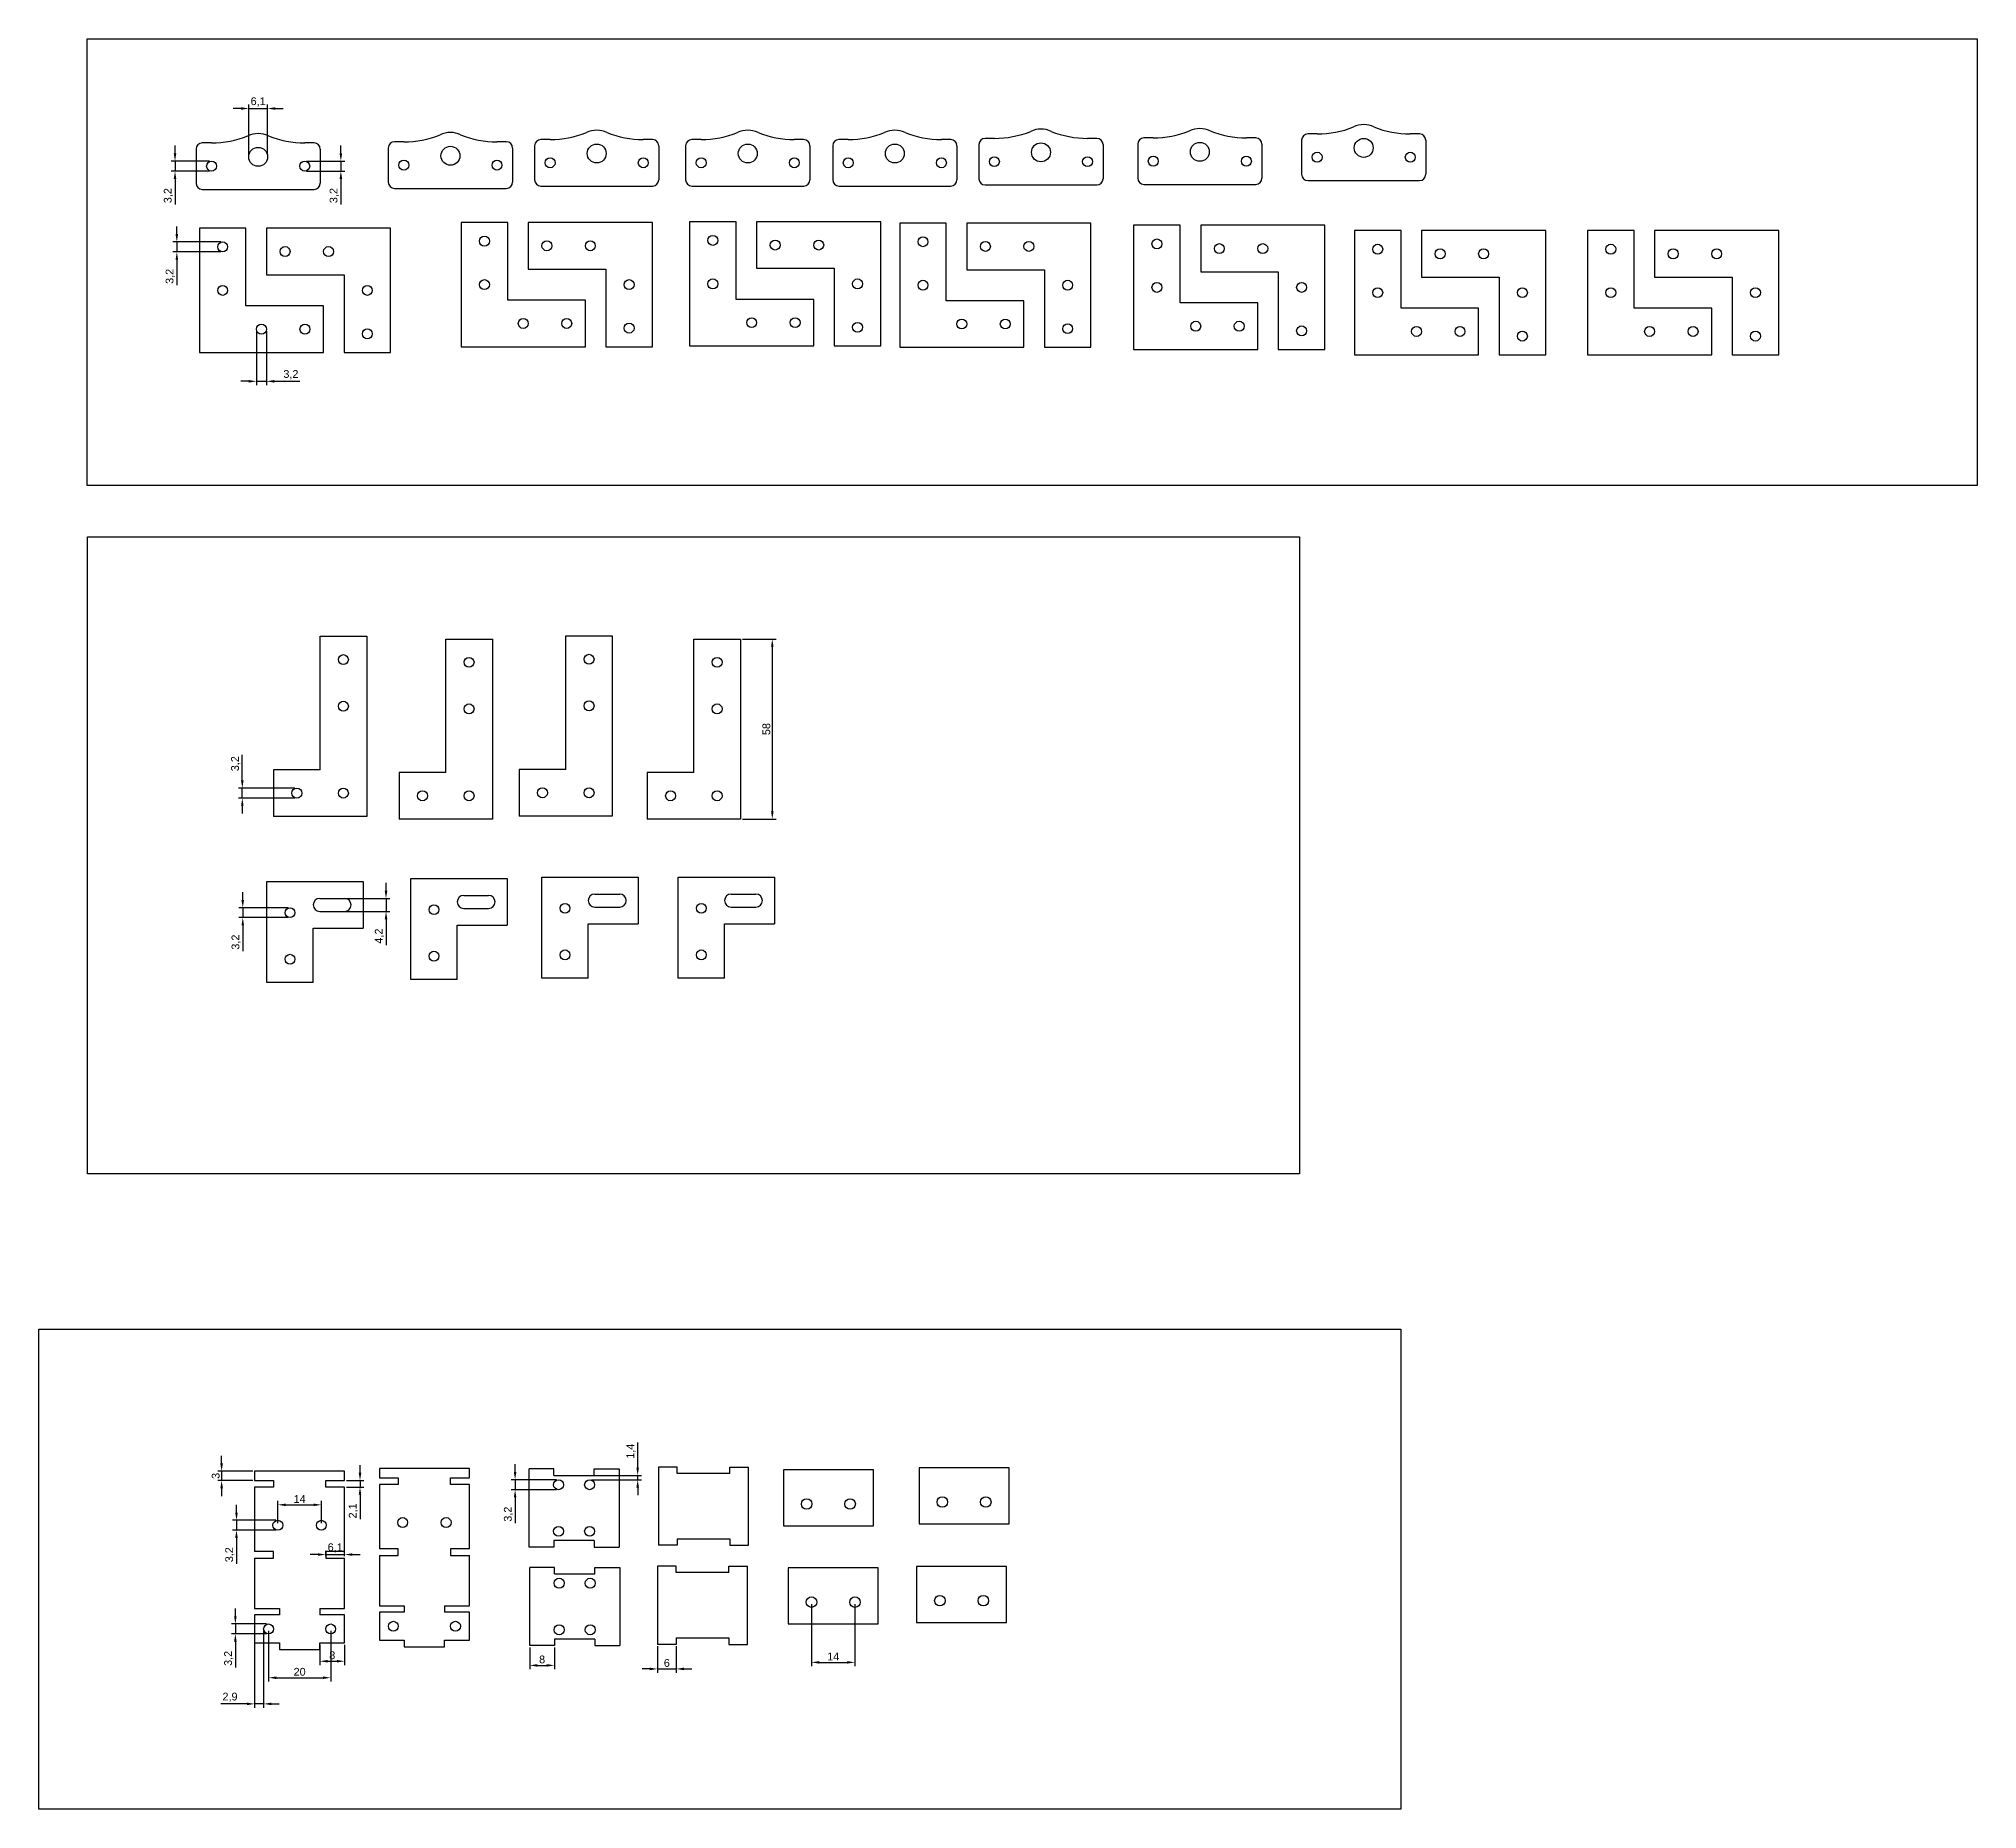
# Model space of a CAD drawing. Header units: millimetres. Extents: x 932 to 1965, y 1183 to 1855.
# Drawn here: x 1341 to 1965, y 1282 to 1852 of the extents above; entities that cross this region are included whole.
import ezdxf

# ---------------------------------------------------------------- set-up
doc = ezdxf.new("R2010")
doc.units = ezdxf.units.MM
doc.styles.get("Standard").update_dxf_attribs({"font": 'arial.ttf'})
doc.dimstyles.new('ISO-25', dxfattribs={"dimtxt": 2.5, "dimasz": 2.5, "dimexe": 1.25, "dimexo": 0.625, "dimtad": 1, "dimtxsty": 'Standard', "dimcen": 2.5, "dimadec": 0, "dimazin": 0, "dimtfac": 1, "dimtmove": 0, "dimatfit": 3, "dimfxl": 1, "dimarcsym": 0})

msp = doc.modelspace()

# ---------------------------------------------------------------- blocks, each defined once
blk = doc.blocks.new('*D3')
at = {"color": 0, "lineweight": -2, "transparency": 16777216}
for p, q in [((1385, 1815.23), (1385, 1817.73)), ((1396.15, 1812.73), (1383.75, 1812.73)), ((1385, 1812.73), (1385, 1809.53)), ((1396.15, 1809.53), (1383.75, 1809.53)), ((1385, 1807.03), (1385, 1798.75))]:
    blk.add_line(p, q, dxfattribs=at)
at = {"color": 0, "transparency": 16777216}
for points in [[(1384.59, 1815.23), (1385.42, 1815.23), (1385, 1812.73)], [(1384.59, 1807.03), (1385.42, 1807.03), (1385, 1809.53)]]:
    blk.add_solid(points, dxfattribs=at)
at = {"layer": 'Defpoints', "color": 0, "transparency": 16777216}
for p in [(1396.78, 1812.73), (1385, 1809.53), (1396.78, 1809.53)]:
    blk.add_point(p, dxfattribs=at)
at = {"color": 0, "transparency": 16777216, "insert": (1382.88, 1801.64), "char_height": 2.5, "attachment_point": 5, "rotation": 90}
blk.add_mtext('3,2', dxfattribs=at)
blk = doc.blocks.new('*D4')
at = {"color": 0, "lineweight": -2, "transparency": 16777216}
for p, q in [((1438.42, 1815.23), (1438.42, 1817.73)), ((1427.4, 1812.73), (1439.67, 1812.73)), ((1438.42, 1812.73), (1438.42, 1809.53)), ((1427.4, 1809.53), (1439.67, 1809.53)), ((1438.42, 1807.03), (1438.42, 1798.75))]:
    blk.add_line(p, q, dxfattribs=at)
at = {"color": 0, "transparency": 16777216}
for points in [[(1438, 1815.23), (1438.84, 1815.23), (1438.42, 1812.73)], [(1438, 1807.03), (1438.84, 1807.03), (1438.42, 1809.53)]]:
    blk.add_solid(points, dxfattribs=at)
at = {"layer": 'Defpoints', "color": 0, "transparency": 16777216}
for p in [(1426.78, 1812.73), (1426.78, 1809.53), (1438.42, 1809.53)]:
    blk.add_point(p, dxfattribs=at)
at = {"color": 0, "transparency": 16777216, "insert": (1436.29, 1801.64), "char_height": 2.5, "attachment_point": 5, "rotation": 90}
blk.add_mtext('3,2', dxfattribs=at)
blk = doc.blocks.new('*D6')
at = {"color": 0, "lineweight": -2, "transparency": 16777216}
for p, q in [((1404.44, 1344.05), (1404.44, 1346.55)), ((1414.51, 1341.55), (1403.19, 1341.55)), ((1414.51, 1338.35), (1403.19, 1338.35)), ((1404.44, 1341.55), (1404.44, 1338.35)), ((1404.44, 1335.85), (1404.44, 1327.57))]:
    blk.add_line(p, q, dxfattribs=at)
at = {"color": 0, "transparency": 16777216}
for points in [[(1404.02, 1344.05), (1404.85, 1344.05), (1404.44, 1341.55)], [(1404.02, 1335.85), (1404.85, 1335.85), (1404.44, 1338.35)]]:
    blk.add_solid(points, dxfattribs=at)
at = {"layer": 'Defpoints', "color": 0, "transparency": 16777216}
for p in [(1404.44, 1338.35), (1415.14, 1341.55), (1415.14, 1338.35)]:
    blk.add_point(p, dxfattribs=at)
at = {"color": 0, "transparency": 16777216, "insert": (1402.31, 1330.46), "char_height": 2.5, "attachment_point": 5, "rotation": 90}
blk.add_mtext('3,2', dxfattribs=at)
blk = doc.blocks.new('*D7')
at = {"color": 0, "lineweight": -2, "transparency": 16777216}
for p, q in [((1404.8, 1377.45), (1404.8, 1379.95)), ((1417.51, 1374.95), (1403.55, 1374.95)), ((1404.8, 1374.95), (1404.8, 1371.75)), ((1417.51, 1371.75), (1403.55, 1371.75)), ((1404.8, 1369.25), (1404.8, 1360.97))]:
    blk.add_line(p, q, dxfattribs=at)
at = {"color": 0, "transparency": 16777216}
for points in [[(1404.38, 1377.45), (1405.22, 1377.45), (1404.8, 1374.95)], [(1404.38, 1369.25), (1405.22, 1369.25), (1404.8, 1371.75)]]:
    blk.add_solid(points, dxfattribs=at)
at = {"layer": 'Defpoints', "color": 0, "transparency": 16777216}
for p in [(1418.14, 1374.95), (1404.8, 1371.75), (1418.14, 1371.75)]:
    blk.add_point(p, dxfattribs=at)
at = {"color": 0, "transparency": 16777216, "insert": (1402.67, 1363.86), "char_height": 2.5, "attachment_point": 5, "rotation": 90}
blk.add_mtext('3,2', dxfattribs=at)
blk = doc.blocks.new('*D8')
at = {"color": 0, "lineweight": -2, "transparency": 16777216}
for p, q in [((1494.54, 1390.5), (1494.54, 1393)), ((1507.9, 1388), (1493.29, 1388)), ((1494.54, 1388), (1494.54, 1384.8)), ((1507.91, 1384.8), (1493.29, 1384.8)), ((1494.54, 1382.3), (1494.54, 1374.02))]:
    blk.add_line(p, q, dxfattribs=at)
at = {"color": 0, "transparency": 16777216}
for points in [[(1494.12, 1390.5), (1494.95, 1390.5), (1494.54, 1388)], [(1494.12, 1382.3), (1494.95, 1382.3), (1494.54, 1384.8)]]:
    blk.add_solid(points, dxfattribs=at)
at = {"layer": 'Defpoints', "color": 0, "transparency": 16777216}
for p in [(1508.53, 1388), (1494.54, 1384.8), (1508.54, 1384.8)]:
    blk.add_point(p, dxfattribs=at)
at = {"color": 0, "transparency": 16777216, "insert": (1492.41, 1376.91), "char_height": 2.5, "attachment_point": 5, "rotation": 90}
blk.add_mtext('3,2', dxfattribs=at)
blk = doc.blocks.new('*D10')
at = {"color": 0, "lineweight": -2, "transparency": 16777216}
for p, q in [((1406.23, 1829.69), (1403.73, 1829.69)), ((1408.73, 1814.75), (1408.73, 1830.94)), ((1408.73, 1829.69), (1414.83, 1829.69)), ((1414.83, 1814.75), (1414.83, 1830.94)), ((1417.33, 1829.69), (1419.83, 1829.69))]:
    blk.add_line(p, q, dxfattribs=at)
at = {"color": 0, "transparency": 16777216}
for points in [[(1406.23, 1830.11), (1406.23, 1829.27), (1408.73, 1829.69)], [(1417.33, 1830.11), (1417.33, 1829.27), (1414.83, 1829.69)]]:
    blk.add_solid(points, dxfattribs=at)
at = {"layer": 'Defpoints', "color": 0, "transparency": 16777216}
for p in [(1414.83, 1829.69), (1408.73, 1814.13), (1414.83, 1814.13)]:
    blk.add_point(p, dxfattribs=at)
at = {"color": 0, "transparency": 16777216, "insert": (1411.78, 1831.82), "char_height": 2.5, "attachment_point": 5}
blk.add_mtext('6,1', dxfattribs=at)
blk = doc.blocks.new('*D14')
at = {"color": 0, "lineweight": -2, "transparency": 16777216}
for p, q in [((1406.67, 1613.28), (1406.67, 1621.55)), ((1423.61, 1610.78), (1405.42, 1610.78)), ((1423.61, 1607.58), (1405.42, 1607.58)), ((1406.67, 1607.58), (1406.67, 1610.78)), ((1406.67, 1605.08), (1406.67, 1602.58))]:
    blk.add_line(p, q, dxfattribs=at)
at = {"color": 0, "transparency": 16777216}
for points in [[(1406.26, 1613.28), (1407.09, 1613.28), (1406.67, 1610.78)], [(1406.26, 1605.08), (1407.09, 1605.08), (1406.67, 1607.58)]]:
    blk.add_solid(points, dxfattribs=at)
at = {"layer": 'Defpoints', "color": 0, "transparency": 16777216}
for p in [(1406.67, 1610.78), (1424.23, 1610.78), (1424.23, 1607.58)]:
    blk.add_point(p, dxfattribs=at)
at = {"color": 0, "transparency": 16777216, "insert": (1404.55, 1618.66), "char_height": 2.5, "attachment_point": 5, "rotation": 90}
blk.add_mtext('3,2', dxfattribs=at)
blk = doc.blocks.new('*D17')
at = {"color": 0, "lineweight": -2, "transparency": 16777216}
for p, q in [((1399.72, 1786.72), (1384.34, 1786.72)), ((1385.59, 1789.22), (1385.59, 1791.72)), ((1385.59, 1786.72), (1385.59, 1783.52)), ((1399.72, 1783.52), (1384.34, 1783.52)), ((1385.59, 1781.02), (1385.59, 1772.74))]:
    blk.add_line(p, q, dxfattribs=at)
at = {"color": 0, "transparency": 16777216}
for points in [[(1385.17, 1789.22), (1386, 1789.22), (1385.59, 1786.72)], [(1385.17, 1781.02), (1386, 1781.02), (1385.59, 1783.52)]]:
    blk.add_solid(points, dxfattribs=at)
at = {"layer": 'Defpoints', "color": 0, "transparency": 16777216}
for p in [(1400.35, 1786.72), (1385.59, 1783.52), (1400.35, 1783.52)]:
    blk.add_point(p, dxfattribs=at)
at = {"color": 0, "transparency": 16777216, "insert": (1383.46, 1775.63), "char_height": 2.5, "attachment_point": 5, "rotation": 90}
blk.add_mtext('3,2', dxfattribs=at)
blk = doc.blocks.new('*D18')
at = {"color": 0, "lineweight": -2, "transparency": 16777216}
for p, q in [((1411.25, 1757.99), (1411.25, 1740.57)), ((1414.45, 1757.99), (1414.45, 1740.57)), ((1408.75, 1741.82), (1406.25, 1741.82)), ((1411.25, 1741.82), (1414.45, 1741.82)), ((1416.95, 1741.82), (1425.22, 1741.82))]:
    blk.add_line(p, q, dxfattribs=at)
at = {"color": 0, "transparency": 16777216}
for points in [[(1408.75, 1742.24), (1408.75, 1741.4), (1411.25, 1741.82)], [(1416.95, 1742.24), (1416.95, 1741.4), (1414.45, 1741.82)]]:
    blk.add_solid(points, dxfattribs=at)
at = {"layer": 'Defpoints', "color": 0, "transparency": 16777216}
for p in [(1411.25, 1758.62), (1414.45, 1758.62), (1414.45, 1741.82)]:
    blk.add_point(p, dxfattribs=at)
at = {"color": 0, "transparency": 16777216, "insert": (1422.33, 1743.95), "char_height": 2.5, "attachment_point": 5}
blk.add_mtext('3,2', dxfattribs=at)
blk = doc.blocks.new('*D25')
at = {"color": 0, "lineweight": -2, "transparency": 16777216}
for p, q in [((1406.82, 1574.76), (1406.82, 1577.26)), ((1421.41, 1572.26), (1405.57, 1572.26)), ((1421.41, 1569.06), (1405.57, 1569.06)), ((1406.82, 1572.26), (1406.82, 1569.06)), ((1406.82, 1566.56), (1406.82, 1558.29))]:
    blk.add_line(p, q, dxfattribs=at)
at = {"color": 0, "transparency": 16777216}
for points in [[(1406.4, 1574.76), (1407.23, 1574.76), (1406.82, 1572.26)], [(1406.4, 1566.56), (1407.23, 1566.56), (1406.82, 1569.06)]]:
    blk.add_solid(points, dxfattribs=at)
at = {"layer": 'Defpoints', "color": 0, "transparency": 16777216}
for p in [(1406.82, 1569.06), (1422.04, 1572.26), (1422.04, 1569.06)]:
    blk.add_point(p, dxfattribs=at)
at = {"color": 0, "transparency": 16777216, "insert": (1404.69, 1561.17), "char_height": 2.5, "attachment_point": 5, "rotation": 90}
blk.add_mtext('3,2', dxfattribs=at)
blk = doc.blocks.new('*D26')
at = {"color": 0, "lineweight": -2, "transparency": 16777216}
for p, q in [((1452.96, 1577.76), (1452.96, 1580.26)), ((1436.26, 1575.26), (1454.21, 1575.26)), ((1452.96, 1575.26), (1452.96, 1571.06)), ((1436.26, 1571.06), (1454.21, 1571.06)), ((1452.96, 1568.56), (1452.96, 1560.18))]:
    blk.add_line(p, q, dxfattribs=at)
at = {"color": 0, "transparency": 16777216}
for points in [[(1452.55, 1577.76), (1453.38, 1577.76), (1452.96, 1575.26)], [(1452.55, 1568.56), (1453.38, 1568.56), (1452.96, 1571.06)]]:
    blk.add_solid(points, dxfattribs=at)
at = {"layer": 'Defpoints', "color": 0, "transparency": 16777216}
for p in [(1435.64, 1575.26), (1435.64, 1571.06), (1452.96, 1571.06)]:
    blk.add_point(p, dxfattribs=at)
at = {"color": 0, "transparency": 16777216, "insert": (1450.84, 1563.12), "char_height": 2.5, "attachment_point": 5, "rotation": 90}
blk.add_mtext('4,2', dxfattribs=at)
blk = doc.blocks.new('*D27')
at = {"color": 0, "lineweight": -2, "transparency": 16777216}
for p, q in [((1534.02, 1391.9), (1534.02, 1399.95)), ((1519.16, 1389.4), (1535.27, 1389.4)), ((1519.16, 1388), (1535.27, 1388)), ((1534.02, 1388), (1534.02, 1389.4)), ((1534.02, 1385.5), (1534.02, 1383))]:
    blk.add_line(p, q, dxfattribs=at)
at = {"color": 0, "transparency": 16777216}
for points in [[(1533.6, 1391.9), (1534.43, 1391.9), (1534.02, 1389.4)], [(1533.6, 1385.5), (1534.43, 1385.5), (1534.02, 1388)]]:
    blk.add_solid(points, dxfattribs=at)
at = {"layer": 'Defpoints', "color": 0, "transparency": 16777216}
for p in [(1518.54, 1389.4), (1518.54, 1388), (1534.02, 1389.4)]:
    blk.add_point(p, dxfattribs=at)
at = {"color": 0, "transparency": 16777216, "insert": (1531.89, 1397.17), "char_height": 2.5, "attachment_point": 5, "rotation": 90}
blk.add_mtext('1,4', dxfattribs=at)
blk = doc.blocks.new('*D34')
at = {"color": 0, "lineweight": -2, "transparency": 16777216}
for p, q in [((1400.01, 1393.25), (1400.01, 1395.75)), ((1410.01, 1390.75), (1398.76, 1390.75)), ((1410.01, 1387.75), (1398.76, 1387.75)), ((1400.01, 1390.75), (1400.01, 1387.75)), ((1400.01, 1385.25), (1400.01, 1382.75))]:
    blk.add_line(p, q, dxfattribs=at)
at = {"color": 0, "transparency": 16777216}
for points in [[(1399.59, 1393.25), (1400.43, 1393.25), (1400.01, 1390.75)], [(1399.59, 1385.25), (1400.43, 1385.25), (1400.01, 1387.75)]]:
    blk.add_solid(points, dxfattribs=at)
at = {"layer": 'Defpoints', "color": 0, "transparency": 16777216}
for p in [(1400.01, 1387.75), (1410.64, 1390.75), (1410.64, 1387.75)]:
    blk.add_point(p, dxfattribs=at)
at = {"color": 0, "transparency": 16777216, "insert": (1398.11, 1389.25), "char_height": 2.5, "attachment_point": 5, "rotation": 90}
blk.add_mtext('3', dxfattribs=at)
blk = doc.blocks.new('*D35')
at = {"color": 0, "lineweight": -2, "transparency": 16777216}
for p, q in [((1444.58, 1390.25), (1444.58, 1392.75)), ((1440.26, 1387.75), (1445.83, 1387.75)), ((1444.58, 1387.75), (1444.58, 1385.65)), ((1440.26, 1385.65), (1445.83, 1385.65)), ((1444.58, 1383.15), (1444.58, 1375.28))]:
    blk.add_line(p, q, dxfattribs=at)
at = {"color": 0, "transparency": 16777216}
for points in [[(1444.17, 1390.25), (1445, 1390.25), (1444.58, 1387.75)], [(1444.17, 1383.15), (1445, 1383.15), (1444.58, 1385.65)]]:
    blk.add_solid(points, dxfattribs=at)
at = {"layer": 'Defpoints', "color": 0, "transparency": 16777216}
for p in [(1439.64, 1387.75), (1439.64, 1385.65), (1444.58, 1385.65)]:
    blk.add_point(p, dxfattribs=at)
at = {"color": 0, "transparency": 16777216, "insert": (1442.46, 1377.97), "char_height": 2.5, "attachment_point": 5, "rotation": 90}
blk.add_mtext('2,1', dxfattribs=at)
blk = doc.blocks.new('*D36')
at = {"color": 0, "lineweight": -2, "transparency": 16777216}
for p, q in [((1415.14, 1339.32), (1415.14, 1322.98)), ((1435.14, 1339.32), (1435.14, 1322.98)), ((1417.64, 1324.23), (1432.64, 1324.23))]:
    blk.add_line(p, q, dxfattribs=at)
at = {"color": 0, "transparency": 16777216}
for points in [[(1417.64, 1324.65), (1417.64, 1323.81), (1415.14, 1324.23)], [(1432.64, 1324.65), (1432.64, 1323.81), (1435.14, 1324.23)]]:
    blk.add_solid(points, dxfattribs=at)
at = {"layer": 'Defpoints', "color": 0, "transparency": 16777216}
for p in [(1415.14, 1339.95), (1435.14, 1339.95), (1435.14, 1324.23)]:
    blk.add_point(p, dxfattribs=at)
at = {"color": 0, "transparency": 16777216, "insert": (1425.14, 1326.13), "char_height": 2.5, "attachment_point": 5}
blk.add_mtext('20', dxfattribs=at)
blk = doc.blocks.new('*D37')
at = {"color": 0, "lineweight": -2, "transparency": 16777216}
for p, q in [((1590, 1347.96), (1590, 1327.93)), ((1604, 1347.96), (1604, 1327.93)), ((1592.5, 1329.18), (1601.5, 1329.18))]:
    blk.add_line(p, q, dxfattribs=at)
at = {"color": 0, "transparency": 16777216}
for points in [[(1592.5, 1329.6), (1592.5, 1328.77), (1590, 1329.18)], [(1601.5, 1329.6), (1601.5, 1328.77), (1604, 1329.18)]]:
    blk.add_solid(points, dxfattribs=at)
at = {"layer": 'Defpoints', "color": 0, "transparency": 16777216}
for p in [(1590, 1348.59), (1604, 1348.59), (1604, 1329.18)]:
    blk.add_point(p, dxfattribs=at)
at = {"color": 0, "transparency": 16777216, "insert": (1597, 1331.06), "char_height": 2.5, "attachment_point": 5}
blk.add_mtext('14', dxfattribs=at)
blk = doc.blocks.new('*D38')
at = {"color": 0, "lineweight": -2, "transparency": 16777216}
for p, q in [((1418.14, 1373.97), (1418.14, 1381.18)), ((1420.64, 1379.93), (1429.64, 1379.93)), ((1432.14, 1373.97), (1432.14, 1381.18))]:
    blk.add_line(p, q, dxfattribs=at)
at = {"color": 0, "transparency": 16777216}
for points in [[(1420.64, 1380.34), (1420.64, 1379.51), (1418.14, 1379.93)], [(1429.64, 1380.34), (1429.64, 1379.51), (1432.14, 1379.93)]]:
    blk.add_solid(points, dxfattribs=at)
at = {"layer": 'Defpoints', "color": 0, "transparency": 16777216}
for p in [(1432.14, 1379.93), (1418.14, 1373.35), (1432.14, 1373.35)]:
    blk.add_point(p, dxfattribs=at)
at = {"color": 0, "transparency": 16777216, "insert": (1425.14, 1381.81), "char_height": 2.5, "attachment_point": 5}
blk.add_mtext('14', dxfattribs=at)
blk = doc.blocks.new('*D40')
at = {"color": 0, "lineweight": -2, "transparency": 16777216}
for p, q in [((1567.74, 1658.8), (1578.62, 1658.8)), ((1577.37, 1656.3), (1577.37, 1603.3)), ((1567.74, 1600.8), (1578.62, 1600.8))]:
    blk.add_line(p, q, dxfattribs=at)
at = {"color": 0, "transparency": 16777216}
for points in [[(1576.96, 1656.3), (1577.79, 1656.3), (1577.37, 1658.8)], [(1576.96, 1603.3), (1577.79, 1603.3), (1577.37, 1600.8)]]:
    blk.add_solid(points, dxfattribs=at)
at = {"layer": 'Defpoints', "color": 0, "transparency": 16777216}
for p in [(1567.11, 1658.8), (1567.11, 1600.8), (1577.37, 1600.8)]:
    blk.add_point(p, dxfattribs=at)
at = {"color": 0, "transparency": 16777216, "insert": (1575.47, 1629.8), "char_height": 2.5, "attachment_point": 5, "rotation": 90}
blk.add_mtext('58', dxfattribs=at)
blk = doc.blocks.new('*D41')
at = {"color": 0, "lineweight": -2, "transparency": 16777216}
for p, q in [((1410.64, 1339.32), (1410.64, 1314.56)), ((1413.54, 1339.32), (1413.54, 1314.56)), ((1408.14, 1315.81), (1399.79, 1315.81)), ((1413.54, 1315.81), (1410.64, 1315.81)), ((1416.04, 1315.81), (1418.54, 1315.81))]:
    blk.add_line(p, q, dxfattribs=at)
at = {"color": 0, "transparency": 16777216}
for points in [[(1408.14, 1316.22), (1408.14, 1315.39), (1410.64, 1315.81)], [(1416.04, 1316.22), (1416.04, 1315.39), (1413.54, 1315.81)]]:
    blk.add_solid(points, dxfattribs=at)
at = {"layer": 'Defpoints', "color": 0, "transparency": 16777216}
for p in [(1410.64, 1339.95), (1413.54, 1339.95), (1410.64, 1315.81)]:
    blk.add_point(p, dxfattribs=at)
at = {"color": 0, "transparency": 16777216, "insert": (1402.71, 1317.93), "char_height": 2.5, "attachment_point": 5}
blk.add_mtext('2,9', dxfattribs=at)
blk = doc.blocks.new('*D42')
at = {"color": 0, "lineweight": -2, "transparency": 16777216}
for p, q in [((1431.64, 1334.82), (1431.64, 1328.29)), ((1439.64, 1334.82), (1439.64, 1328.29)), ((1434.14, 1329.54), (1437.14, 1329.54))]:
    blk.add_line(p, q, dxfattribs=at)
at = {"color": 0, "transparency": 16777216}
for points in [[(1434.14, 1329.96), (1434.14, 1329.13), (1431.64, 1329.54)], [(1437.14, 1329.96), (1437.14, 1329.13), (1439.64, 1329.54)]]:
    blk.add_solid(points, dxfattribs=at)
at = {"layer": 'Defpoints', "color": 0, "transparency": 16777216}
for p in [(1431.64, 1335.45), (1439.64, 1335.45), (1439.64, 1329.54)]:
    blk.add_point(p, dxfattribs=at)
at = {"color": 0, "transparency": 16777216, "insert": (1435.64, 1331.45), "char_height": 2.5, "attachment_point": 5}
blk.add_mtext('8', dxfattribs=at)
blk = doc.blocks.new('*D43')
at = {"color": 0, "lineweight": -2, "transparency": 16777216}
for p, q in [((1499.23, 1333.94), (1499.23, 1326.96)), ((1507.23, 1333.94), (1507.23, 1326.96)), ((1501.73, 1328.21), (1504.73, 1328.21))]:
    blk.add_line(p, q, dxfattribs=at)
at = {"color": 0, "transparency": 16777216}
for points in [[(1501.73, 1328.62), (1501.73, 1327.79), (1499.23, 1328.21)], [(1504.73, 1328.62), (1504.73, 1327.79), (1507.23, 1328.21)]]:
    blk.add_solid(points, dxfattribs=at)
at = {"layer": 'Defpoints', "color": 0, "transparency": 16777216}
for p in [(1499.23, 1334.57), (1507.23, 1334.57), (1507.23, 1328.21)]:
    blk.add_point(p, dxfattribs=at)
at = {"color": 0, "transparency": 16777216, "insert": (1503.23, 1330.11), "char_height": 2.5, "attachment_point": 5}
blk.add_mtext('8', dxfattribs=at)
blk = doc.blocks.new('*D44')
at = {"color": 0, "lineweight": -2, "transparency": 16777216}
for p, q in [((1540.41, 1334.36), (1540.41, 1325.82)), ((1546.41, 1334.36), (1546.41, 1325.82)), ((1537.91, 1327.07), (1535.41, 1327.07)), ((1540.41, 1327.07), (1546.41, 1327.07)), ((1548.91, 1327.07), (1551.41, 1327.07))]:
    blk.add_line(p, q, dxfattribs=at)
at = {"color": 0, "transparency": 16777216}
for points in [[(1537.91, 1327.49), (1537.91, 1326.65), (1540.41, 1327.07)], [(1548.91, 1327.49), (1548.91, 1326.65), (1546.41, 1327.07)]]:
    blk.add_solid(points, dxfattribs=at)
at = {"layer": 'Defpoints', "color": 0, "transparency": 16777216}
for p in [(1540.41, 1334.98), (1546.41, 1334.98), (1546.41, 1327.07)]:
    blk.add_point(p, dxfattribs=at)
at = {"color": 0, "transparency": 16777216, "insert": (1543.41, 1328.97), "char_height": 2.5, "attachment_point": 5}
blk.add_mtext('6', dxfattribs=at)
blk = doc.blocks.new('*D45')
at = {"color": 0, "lineweight": -2, "transparency": 16777216}
for p, q in [((1431.04, 1363.9), (1428.54, 1363.9)), ((1433.54, 1363.37), (1433.54, 1365.15)), ((1433.54, 1363.9), (1439.64, 1363.9)), ((1439.64, 1363.37), (1439.64, 1365.15)), ((1442.14, 1363.9), (1444.64, 1363.9))]:
    blk.add_line(p, q, dxfattribs=at)
at = {"color": 0, "transparency": 16777216}
for points in [[(1431.04, 1364.32), (1431.04, 1363.49), (1433.54, 1363.9)], [(1442.14, 1364.32), (1442.14, 1363.49), (1439.64, 1363.9)]]:
    blk.add_solid(points, dxfattribs=at)
at = {"layer": 'Defpoints', "color": 0, "transparency": 16777216}
for p in [(1433.54, 1362.75), (1439.64, 1363.9), (1439.64, 1362.75)]:
    blk.add_point(p, dxfattribs=at)
at = {"color": 0, "transparency": 16777216, "insert": (1436.59, 1366.03), "char_height": 2.5, "attachment_point": 5}
blk.add_mtext('6,1', dxfattribs=at)

# ---------------------------------------------------------------- dimensions: what is measured, and where the dimension line sits
for base, p1, p2, picture, middle in [((1414.829, 1829.69), (1408.729, 1814.128), (1414.829, 1814.128), '*D10', (1411.779, 1831.817)), ((1414.447, 1741.82), (1411.247, 1758.615), (1414.447, 1758.615), '*D18', (1422.334, 1743.947)), ((1432.136, 1379.926), (1418.136, 1373.346), (1432.136, 1373.346), '*D38', (1425.136, 1381.806)), ((1439.636, 1363.902), (1433.536, 1362.746), (1439.636, 1362.746), '*D45', (1436.586, 1366.029)), ((1604.001, 1329.183), (1590.001, 1348.589), (1604.001, 1348.589), '*D37', (1597.001, 1331.063)), ((1410.636, 1315.806), (1413.536, 1339.946), (1410.636, 1339.946), '*D41', (1402.711, 1317.933)), ((1435.136, 1324.229), (1415.136, 1339.946), (1435.136, 1339.946), '*D36', (1425.136, 1326.13)), ((1439.636, 1329.545), (1431.636, 1335.446), (1439.636, 1335.446), '*D42', (1435.636, 1331.446)), ((1507.23, 1328.206), (1499.23, 1334.57), (1507.23, 1334.57), '*D43', (1503.23, 1330.107)), ((1546.413, 1327.07), (1540.413, 1334.985), (1546.413, 1334.985), '*D44', (1543.413, 1328.972))]:
    dim = msp.add_linear_dim(base=base, p1=p1, p2=p2, dimstyle='ISO-25')
    dim.commit()
    dim.dimension.update_dxf_attribs({"geometry": picture, "text_midpoint": middle})
for base, p1, p2, picture, middle in [((1385.005, 1809.528), (1396.779, 1812.728), (1396.779, 1809.528), '*D3', (1382.877, 1801.641)), ((1438.421, 1809.528), (1426.779, 1812.728), (1426.779, 1809.528), '*D4', (1436.293, 1801.641)), ((1385.587, 1783.515), (1400.347, 1786.715), (1400.347, 1783.515), '*D17', (1383.46, 1775.628)), ((1406.673, 1610.777), (1424.232, 1607.577), (1424.232, 1610.777), '*D14', (1404.545, 1618.664)), ((1452.963, 1571.061), (1435.637, 1575.261), (1435.637, 1571.061), '*D26', (1450.835, 1563.123)), ((1406.817, 1569.061), (1422.037, 1572.261), (1422.037, 1569.061), '*D25', (1404.689, 1561.174)), ((1534.018, 1389.395), (1518.536, 1387.995), (1518.536, 1389.395), '*D27', (1531.891, 1397.173)), ((1400.009, 1387.746), (1410.636, 1390.746), (1410.636, 1387.746), '*D34', (1398.106, 1389.246)), ((1444.583, 1385.646), (1439.636, 1387.746), (1439.636, 1385.646), '*D35', (1442.455, 1377.965)), ((1494.535, 1384.795), (1508.526, 1387.995), (1508.536, 1384.795), '*D8', (1492.408, 1376.908)), ((1404.802, 1371.746), (1418.136, 1374.946), (1418.136, 1371.746), '*D7', (1402.674, 1363.859)), ((1404.436, 1338.346), (1415.136, 1341.546), (1415.136, 1338.346), '*D6', (1402.308, 1330.459))]:
    dim = msp.add_linear_dim(base=base, p1=p1, p2=p2, angle=90, dimstyle='ISO-25')
    dim.commit()
    dim.dimension.update_dxf_attribs({"geometry": picture, "text_midpoint": middle})
dim = msp.add_linear_dim(base=(1577.373, 1600.805), p1=(1567.114, 1658.805), p2=(1567.114, 1600.805), angle=90, dimstyle='ISO-25')
dim.commit()
dim.dimension.update_dxf_attribs({"geometry": '*D40', "text_midpoint": (1577.373, 1629.805), "dimtype": 160})

# ---------------------------------------------------------------- linework, layer by layer
at = {"color": 7, "linetype": 'Continuous', "lineweight": 25}
for p, q in [((1396.779, 1818.628), (1393.779, 1818.628)), ((1429.779, 1818.628), (1426.779, 1818.628)), ((1453.699, 1816.966), (1453.699, 1805.966)), ((1458.699, 1818.966), (1455.699, 1818.966)), ((1491.699, 1818.966), (1488.699, 1818.966)), ((1493.699, 1816.966), (1493.699, 1805.966)), ((1500.821, 1817.704), (1500.821, 1806.704)), ((1505.821, 1819.704), (1502.821, 1819.704)), ((1538.821, 1819.704), (1535.821, 1819.704)), ((1540.821, 1817.704), (1540.821, 1806.704)), ((1549.472, 1817.704), (1549.472, 1806.704)), ((1554.472, 1819.704), (1551.472, 1819.704)), ((1587.472, 1819.704), (1584.472, 1819.704)), ((1589.472, 1817.704), (1589.472, 1806.704)), ((1596.843, 1817.704), (1596.843, 1806.704)), ((1601.843, 1819.704), (1598.843, 1819.704)), ((1634.843, 1819.704), (1631.843, 1819.704)), ((1636.843, 1817.704), (1636.843, 1806.704)), ((1643.908, 1818.079), (1643.908, 1807.079)), ((1648.908, 1820.079), (1645.908, 1820.079)), ((1681.908, 1820.079), (1678.908, 1820.079)), ((1683.908, 1818.079), (1683.908, 1807.079)), ((1695.074, 1818.235), (1695.074, 1807.235)), ((1700.074, 1820.235), (1697.074, 1820.235)), ((1733.074, 1820.235), (1730.074, 1820.235)), ((1735.074, 1818.235), (1735.074, 1807.235)), ((1747.864, 1819.505), (1747.864, 1808.505)), ((1752.864, 1821.505), (1749.864, 1821.505)), ((1785.864, 1821.505), (1782.864, 1821.505)), ((1787.864, 1819.505), (1787.864, 1808.505)), ((1391.779, 1816.628), (1391.779, 1805.628)), ((1431.779, 1816.628), (1431.779, 1805.628)), ((1502.821, 1804.704), (1538.821, 1804.704)), ((1551.472, 1804.704), (1587.472, 1804.704)), ((1598.843, 1804.704), (1634.843, 1804.704)), ((1645.908, 1805.079), (1681.908, 1805.079)), ((1697.074, 1805.235), (1733.074, 1805.235)), ((1749.864, 1806.505), (1785.864, 1806.505)), ((1393.779, 1803.628), (1429.779, 1803.628)), ((1455.699, 1803.966), (1491.699, 1803.966)), ((1492.165, 1792.965), (1477.165, 1792.965)), ((1477.165, 1792.965), (1477.165, 1752.965)), ((1492.165, 1767.965), (1492.165, 1792.965)), ((1498.765, 1792.965), (1498.765, 1777.965)), ((1538.765, 1792.965), (1498.765, 1792.965)), ((1538.765, 1752.965), (1538.765, 1792.965)), ((1565.723, 1793.216), (1550.723, 1793.216)), ((1550.723, 1793.216), (1550.723, 1753.216)), ((1565.723, 1768.216), (1565.723, 1793.216)), ((1572.323, 1793.216), (1572.323, 1778.216)), ((1612.323, 1793.216), (1572.323, 1793.216)), ((1612.323, 1753.216), (1612.323, 1793.216)), ((1633.414, 1792.775), (1618.414, 1792.775)), ((1618.414, 1792.775), (1618.414, 1752.775)), ((1633.414, 1767.775), (1633.414, 1792.775)), ((1640.014, 1792.775), (1640.014, 1777.775)), ((1680.014, 1792.775), (1640.014, 1792.775)), ((1680.014, 1752.775), (1680.014, 1792.775)), ((1708.761, 1792.073), (1693.761, 1792.073)), ((1693.761, 1792.073), (1693.761, 1752.073)), ((1708.761, 1767.073), (1708.761, 1792.073)), ((1715.361, 1792.073), (1715.361, 1777.073)), ((1755.361, 1792.073), (1715.361, 1792.073)), ((1755.361, 1752.073), (1755.361, 1792.073)), ((1407.847, 1791.115), (1392.847, 1791.115)), ((1392.847, 1791.115), (1392.847, 1751.115)), ((1407.847, 1766.115), (1407.847, 1791.115)), ((1414.447, 1791.115), (1414.447, 1776.115)), ((1454.447, 1791.115), (1414.447, 1791.115)), ((1454.447, 1751.115), (1454.447, 1791.115)), ((1779.874, 1790.381), (1764.874, 1790.381)), ((1764.874, 1790.381), (1764.874, 1750.381)), ((1779.874, 1765.381), (1779.874, 1790.381)), ((1786.474, 1790.381), (1786.474, 1775.381)), ((1826.474, 1790.381), (1786.474, 1790.381)), ((1826.474, 1750.381), (1826.474, 1790.381)), ((1854.937, 1790.381), (1839.937, 1790.381)), ((1839.937, 1790.381), (1839.937, 1750.381)), ((1854.937, 1765.381), (1854.937, 1790.381)), ((1861.537, 1790.381), (1861.537, 1775.381)), ((1901.537, 1790.381), (1861.537, 1790.381)), ((1901.537, 1750.381), (1901.537, 1790.381)), ((1414.447, 1776.115), (1439.447, 1776.115)), ((1439.447, 1776.115), (1439.447, 1751.115)), ((1498.765, 1777.965), (1523.765, 1777.965)), ((1523.765, 1777.965), (1523.765, 1752.965)), ((1572.323, 1778.216), (1597.323, 1778.216)), ((1597.323, 1778.216), (1597.323, 1753.216)), ((1640.014, 1777.775), (1665.014, 1777.775)), ((1665.014, 1777.775), (1665.014, 1752.775)), ((1715.361, 1777.073), (1740.361, 1777.073)), ((1740.361, 1777.073), (1740.361, 1752.073)), ((1786.474, 1775.381), (1811.474, 1775.381)), ((1811.474, 1775.381), (1811.474, 1750.381)), ((1861.537, 1775.381), (1886.537, 1775.381)), ((1886.537, 1775.381), (1886.537, 1750.381)), ((1517.165, 1767.965), (1492.165, 1767.965)), ((1517.165, 1752.965), (1517.165, 1767.965)), ((1590.723, 1768.216), (1565.723, 1768.216)), ((1590.723, 1753.216), (1590.723, 1768.216)), ((1658.414, 1767.775), (1633.414, 1767.775)), ((1658.414, 1752.775), (1658.414, 1767.775)), ((1733.761, 1767.073), (1708.761, 1767.073)), ((1733.761, 1752.073), (1733.761, 1767.073)), ((1432.847, 1766.115), (1407.847, 1766.115)), ((1432.847, 1751.115), (1432.847, 1766.115)), ((1804.874, 1765.381), (1779.874, 1765.381)), ((1804.874, 1750.381), (1804.874, 1765.381)), ((1879.937, 1765.381), (1854.937, 1765.381)), ((1879.937, 1750.381), (1879.937, 1765.381)), ((1392.847, 1751.115), (1432.847, 1751.115)), ((1439.447, 1751.115), (1454.447, 1751.115)), ((1477.165, 1752.965), (1517.165, 1752.965)), ((1523.765, 1752.965), (1538.765, 1752.965)), ((1550.723, 1753.216), (1590.723, 1753.216)), ((1597.323, 1753.216), (1612.323, 1753.216)), ((1618.414, 1752.775), (1658.414, 1752.775)), ((1665.014, 1752.775), (1680.014, 1752.775)), ((1693.761, 1752.073), (1733.761, 1752.073)), ((1740.361, 1752.073), (1755.361, 1752.073)), ((1764.874, 1750.381), (1804.874, 1750.381)), ((1811.474, 1750.381), (1826.474, 1750.381)), ((1839.937, 1750.381), (1879.937, 1750.381)), ((1886.537, 1750.381), (1901.537, 1750.381)), ((1431.732, 1616.677), (1431.732, 1659.677)), ((1431.732, 1659.677), (1446.732, 1659.677)), ((1446.732, 1659.677), (1446.732, 1601.677)), ((1472.207, 1615.805), (1472.207, 1658.805)), ((1472.207, 1658.805), (1487.207, 1658.805)), ((1487.207, 1658.805), (1487.207, 1600.805)), ((1510.851, 1616.787), (1510.851, 1659.787)), ((1510.851, 1659.787), (1525.851, 1659.787)), ((1525.851, 1659.787), (1525.851, 1601.787)), ((1552.114, 1615.805), (1552.114, 1658.805)), ((1552.114, 1658.805), (1567.114, 1658.805)), ((1567.114, 1658.805), (1567.114, 1600.805)), ((1416.732, 1616.677), (1416.732, 1601.677)), ((1431.732, 1616.677), (1416.732, 1616.677)), ((1457.207, 1615.805), (1457.207, 1600.805)), ((1472.207, 1615.805), (1457.207, 1615.805)), ((1495.851, 1616.787), (1495.851, 1601.787)), ((1510.851, 1616.787), (1495.851, 1616.787)), ((1537.114, 1615.805), (1537.114, 1600.805)), ((1552.114, 1615.805), (1537.114, 1615.805)), ((1446.732, 1601.677), (1416.732, 1601.677)), ((1487.207, 1600.805), (1457.207, 1600.805)), ((1525.851, 1601.787), (1495.851, 1601.787)), ((1567.114, 1600.805), (1537.114, 1600.805)), ((1414.537, 1548.161), (1414.537, 1580.661)), ((1414.537, 1580.661), (1445.637, 1580.661)), ((1445.637, 1580.661), (1445.637, 1565.661)), ((1460.909, 1549.14), (1460.909, 1581.64)), ((1460.909, 1581.64), (1492.009, 1581.64)), ((1492.009, 1581.64), (1492.009, 1566.64)), ((1503.116, 1549.562), (1503.116, 1582.062)), ((1503.116, 1582.062), (1534.216, 1582.062)), ((1534.216, 1582.062), (1534.216, 1567.062)), ((1547.012, 1549.562), (1547.012, 1582.062)), ((1547.012, 1582.062), (1578.112, 1582.062)), ((1578.112, 1582.062), (1578.112, 1567.062)), ((1431.637, 1575.261), (1439.637, 1575.261)), ((1478.009, 1576.24), (1486.009, 1576.24)), ((1520.216, 1576.662), (1528.216, 1576.662)), ((1564.112, 1576.662), (1572.112, 1576.662)), ((1431.637, 1571.061), (1439.637, 1571.061)), ((1478.009, 1572.04), (1486.009, 1572.04)), ((1520.216, 1572.462), (1528.216, 1572.462)), ((1564.112, 1572.462), (1572.112, 1572.462)), ((1429.537, 1565.661), (1445.637, 1565.661)), ((1429.537, 1548.161), (1429.537, 1565.661)), ((1475.909, 1566.64), (1492.009, 1566.64)), ((1475.909, 1549.14), (1475.909, 1566.64)), ((1518.116, 1567.062), (1534.216, 1567.062)), ((1518.116, 1549.562), (1518.116, 1567.062)), ((1562.012, 1567.062), (1578.112, 1567.062)), ((1562.012, 1549.562), (1562.012, 1567.062)), ((1475.909, 1549.14), (1460.909, 1549.14)), ((1518.116, 1549.562), (1503.116, 1549.562)), ((1562.012, 1549.562), (1547.012, 1549.562)), ((1429.537, 1548.161), (1414.537, 1548.161)), ((1410.636, 1390.746), (1410.636, 1387.746)), ((1439.636, 1390.746), (1410.636, 1390.746)), ((1410.636, 1387.746), (1416.736, 1387.746)), ((1416.736, 1387.746), (1416.736, 1385.646)), ((1433.536, 1387.746), (1439.636, 1387.746)), ((1433.536, 1385.646), (1433.536, 1387.746)), ((1439.636, 1387.746), (1439.636, 1390.746)), ((1450.819, 1391.614), (1450.819, 1388.614)), ((1479.819, 1391.614), (1450.819, 1391.614)), ((1450.819, 1388.614), (1456.919, 1388.614)), ((1450.819, 1386.514), (1450.819, 1365.714)), ((1456.919, 1386.514), (1450.819, 1386.514)), ((1456.919, 1388.614), (1456.919, 1386.514)), ((1473.719, 1388.614), (1479.819, 1388.614)), ((1473.719, 1386.514), (1473.719, 1388.614)), ((1479.819, 1386.514), (1473.719, 1386.514)), ((1479.819, 1388.614), (1479.819, 1391.614)), ((1479.819, 1365.714), (1479.819, 1386.514)), ((1507.036, 1391.495), (1499.036, 1391.495)), ((1499.036, 1366.295), (1499.036, 1391.495)), ((1507.036, 1389.395), (1507.036, 1391.495)), ((1507.036, 1389.395), (1520.036, 1389.395)), ((1520.036, 1391.495), (1528.036, 1391.495)), ((1520.036, 1389.395), (1520.036, 1391.495)), ((1528.036, 1391.495), (1528.036, 1366.295)), ((1540.72, 1392.077), (1540.72, 1366.877)), ((1546.72, 1392.077), (1540.72, 1392.077)), ((1546.72, 1389.977), (1546.72, 1392.077)), ((1563.72, 1389.977), (1546.72, 1389.977)), ((1563.72, 1389.977), (1563.72, 1392.077)), ((1563.72, 1392.077), (1569.72, 1392.077)), ((1569.72, 1366.877), (1569.72, 1392.077)), ((1609.935, 1391.202), (1580.935, 1391.202)), ((1580.935, 1391.202), (1580.935, 1373.202)), ((1609.935, 1373.202), (1609.935, 1391.202)), ((1653.632, 1391.828), (1624.632, 1391.828)), ((1624.632, 1391.828), (1624.632, 1373.828)), ((1653.632, 1373.828), (1653.632, 1391.828)), ((1410.636, 1385.646), (1410.636, 1364.846)), ((1416.736, 1385.646), (1410.636, 1385.646)), ((1439.636, 1385.646), (1433.536, 1385.646)), ((1439.636, 1364.846), (1439.636, 1385.646)), ((1624.632, 1373.828), (1653.632, 1373.828)), ((1507.036, 1368.395), (1507.036, 1366.295)), ((1520.036, 1368.395), (1507.036, 1368.395)), ((1520.036, 1368.395), (1520.036, 1366.295)), ((1546.72, 1368.977), (1563.72, 1368.977)), ((1546.72, 1368.977), (1546.72, 1366.877)), ((1563.72, 1368.977), (1563.72, 1366.877)), ((1580.935, 1373.202), (1609.935, 1373.202)), ((1416.736, 1364.846), (1410.636, 1364.846)), ((1410.636, 1362.746), (1416.736, 1362.746)), ((1410.636, 1362.746), (1410.636, 1346.546)), ((1416.736, 1362.746), (1416.736, 1364.846)), ((1439.636, 1364.846), (1433.536, 1364.846)), ((1433.536, 1364.846), (1433.536, 1362.746)), ((1433.536, 1362.746), (1439.636, 1362.746)), ((1439.636, 1346.546), (1439.636, 1362.746)), ((1456.919, 1365.714), (1450.819, 1365.714)), ((1450.819, 1363.614), (1456.919, 1363.614)), ((1450.819, 1363.614), (1450.819, 1347.414)), ((1456.919, 1363.614), (1456.919, 1365.714)), ((1479.819, 1365.714), (1473.719, 1365.714)), ((1473.719, 1365.714), (1473.719, 1363.614)), ((1473.719, 1363.614), (1479.819, 1363.614)), ((1479.819, 1347.414), (1479.819, 1363.614)), ((1507.036, 1366.295), (1499.036, 1366.295)), ((1520.036, 1366.295), (1528.036, 1366.295)), ((1546.72, 1366.877), (1540.72, 1366.877)), ((1563.72, 1366.877), (1569.72, 1366.877)), ((1507.23, 1359.77), (1499.23, 1359.77)), ((1499.23, 1334.57), (1499.23, 1359.77)), ((1507.23, 1357.67), (1507.23, 1359.77)), ((1507.23, 1357.67), (1520.23, 1357.67)), ((1520.23, 1359.77), (1528.23, 1359.77)), ((1520.23, 1357.67), (1520.23, 1359.77)), ((1528.23, 1359.77), (1528.23, 1334.57)), ((1540.413, 1360.185), (1540.413, 1334.985)), ((1546.413, 1360.185), (1540.413, 1360.185)), ((1546.413, 1358.085), (1546.413, 1360.185)), ((1563.413, 1358.085), (1546.413, 1358.085)), ((1563.413, 1358.085), (1563.413, 1360.185)), ((1563.413, 1360.185), (1569.413, 1360.185)), ((1569.413, 1334.985), (1569.413, 1360.185)), ((1611.501, 1359.589), (1582.501, 1359.589)), ((1582.501, 1359.589), (1582.501, 1341.589)), ((1611.501, 1341.589), (1611.501, 1359.589)), ((1652.849, 1360.059), (1623.849, 1360.059)), ((1623.849, 1360.059), (1623.849, 1342.059)), ((1652.849, 1342.059), (1652.849, 1360.059)), ((1410.636, 1346.546), (1418.636, 1346.546)), ((1410.636, 1344.446), (1410.636, 1335.446)), ((1418.636, 1344.446), (1410.636, 1344.446)), ((1418.636, 1346.546), (1418.636, 1344.446)), ((1431.636, 1346.546), (1439.636, 1346.546)), ((1431.636, 1346.546), (1431.636, 1344.446)), ((1439.636, 1344.446), (1431.636, 1344.446)), ((1439.636, 1335.446), (1439.636, 1344.446)), ((1450.819, 1347.414), (1458.819, 1347.414)), ((1450.819, 1345.314), (1450.819, 1336.314)), ((1458.819, 1345.314), (1450.819, 1345.314)), ((1458.819, 1347.414), (1458.819, 1345.314)), ((1471.819, 1347.414), (1479.819, 1347.414)), ((1471.819, 1347.414), (1471.819, 1345.314)), ((1479.819, 1345.314), (1471.819, 1345.314)), ((1479.819, 1336.314), (1479.819, 1345.314)), ((1450.819, 1336.314), (1458.819, 1336.314)), ((1458.819, 1336.314), (1458.819, 1334.214)), ((1471.819, 1336.314), (1479.819, 1336.314)), ((1471.819, 1334.214), (1471.819, 1336.314)), ((1507.23, 1336.67), (1507.23, 1334.57)), ((1520.23, 1336.67), (1507.23, 1336.67)), ((1520.23, 1336.67), (1520.23, 1334.57)), ((1546.413, 1337.085), (1563.413, 1337.085)), ((1546.413, 1337.085), (1546.413, 1334.985)), ((1563.413, 1337.085), (1563.413, 1334.985)), ((1582.501, 1341.589), (1611.501, 1341.589)), ((1623.849, 1342.059), (1652.849, 1342.059)), ((1410.636, 1335.446), (1418.636, 1335.446)), ((1418.636, 1335.446), (1418.636, 1333.346)), ((1418.636, 1333.346), (1431.636, 1333.346)), ((1431.636, 1335.446), (1439.636, 1335.446)), ((1431.636, 1333.346), (1431.636, 1335.446)), ((1458.819, 1334.214), (1471.819, 1334.214)), ((1507.23, 1334.57), (1499.23, 1334.57)), ((1520.23, 1334.57), (1528.23, 1334.57)), ((1546.413, 1334.985), (1540.413, 1334.985)), ((1563.413, 1334.985), (1569.413, 1334.985))]:
    msp.add_line(p, q, dxfattribs=at)
for points in [[(1356.73, 1852.16), (1965.47, 1852.16), (1965.47, 1708.232), (1356.73, 1708.232)], [(1356.805, 1691.776), (1747.131, 1691.776), (1747.131, 1486.501), (1356.805, 1486.501)], [(1341.116, 1436.545), (1779.79, 1436.545), (1779.79, 1281.871), (1341.116, 1281.871)]]:
    msp.add_lwpolyline(points, close=True)
for centre, radius in [((1411.779, 1814.128), 3.05), ((1473.699, 1814.466), 3.05), ((1520.821, 1815.204), 3.05), ((1569.472, 1815.204), 3.05), ((1616.843, 1815.204), 3.05), ((1663.908, 1815.579), 3.05), ((1715.074, 1815.735), 3.05), ((1767.864, 1817.005), 3.05), ((1508.536, 1386.395), 1.6), ((1518.536, 1386.395), 1.6), ((1588.435, 1380.202), 1.7), ((1602.435, 1380.202), 1.7), ((1632.132, 1380.828), 1.7), ((1646.132, 1380.828), 1.7), ((1508.536, 1371.395), 1.6), ((1518.536, 1371.395), 1.6), ((1508.73, 1354.67), 1.6), ((1518.73, 1354.67), 1.6), ((1590.001, 1348.589), 1.7), ((1604.001, 1348.589), 1.7), ((1631.349, 1349.059), 1.7), ((1645.349, 1349.059), 1.7), ((1508.73, 1339.67), 1.6), ((1518.73, 1339.67), 1.6)]:
    msp.add_circle(centre, radius, dxfattribs=at)
for centre in [(1396.779, 1811.128), (1426.779, 1811.128), (1458.699, 1811.466), (1488.699, 1811.466), (1505.821, 1812.204), (1535.821, 1812.204), (1554.472, 1812.204), (1584.472, 1812.204), (1601.843, 1812.204), (1631.843, 1812.204), (1648.908, 1812.579), (1678.908, 1812.579), (1700.074, 1812.735), (1730.074, 1812.735), (1752.864, 1814.005), (1782.864, 1814.005), (1400.347, 1785.115), (1484.665, 1786.965), (1504.765, 1785.465), (1518.765, 1785.465), (1558.223, 1787.216), (1578.323, 1785.716), (1592.323, 1785.716), (1625.914, 1786.775), (1646.014, 1785.275), (1660.014, 1785.275), (1701.261, 1786.073), (1721.361, 1784.573), (1735.361, 1784.573), (1772.374, 1784.381), (1847.437, 1784.381), (1420.447, 1783.615), (1434.447, 1783.615), (1792.474, 1782.881), (1806.474, 1782.881), (1867.537, 1782.881), (1881.537, 1782.881), (1484.665, 1772.965), (1531.265, 1772.965), (1558.223, 1773.216), (1604.823, 1773.216), (1625.914, 1772.775), (1672.514, 1772.775), (1701.261, 1772.073), (1747.861, 1772.073), (1400.347, 1771.115), (1446.947, 1771.115), (1772.374, 1770.381), (1818.974, 1770.381), (1847.437, 1770.381), (1894.037, 1770.381), (1497.165, 1760.465), (1511.165, 1760.465), (1570.723, 1760.716), (1584.723, 1760.716), (1604.823, 1759.216), (1638.414, 1760.275), (1652.414, 1760.275), (1713.761, 1759.573), (1727.761, 1759.573), (1412.847, 1758.615), (1426.847, 1758.615), (1446.947, 1757.115), (1531.265, 1758.965), (1672.514, 1758.775), (1747.861, 1758.073), (1784.874, 1757.881), (1798.874, 1757.881), (1818.974, 1756.381), (1859.937, 1757.881), (1873.937, 1757.881), (1894.037, 1756.381), (1439.232, 1652.177), (1479.707, 1651.305), (1518.351, 1652.287), (1559.614, 1651.305), (1439.232, 1637.177), (1479.707, 1636.305), (1518.351, 1637.287), (1559.614, 1636.305), (1503.351, 1609.287), (1518.351, 1609.287), (1424.232, 1609.177), (1439.232, 1609.177), (1464.707, 1608.305), (1479.707, 1608.305), (1544.614, 1608.305), (1559.614, 1608.305), (1510.616, 1572.062), (1554.512, 1572.062), (1422.037, 1570.661), (1468.409, 1571.64), (1422.037, 1555.661), (1468.409, 1556.64), (1510.616, 1557.062), (1554.512, 1557.062), (1418.136, 1373.346), (1432.136, 1373.346), (1458.319, 1374.214), (1472.319, 1374.214), (1455.319, 1340.814), (1475.319, 1340.814), (1415.136, 1339.946), (1435.136, 1339.946)]:
    msp.add_circle(centre, 1.6)
for centre, radius, start, end in [((1715.074, 1815.735), 7.5, 63.904293, 116.095707), ((1752.864, 1853.245), 31.741, 270, 291.631903), ((1767.864, 1817.005), 7.5, 63.904293, 116.095707), ((1782.864, 1853.245), 31.741, 248.368097, 270), ((1393.779, 1816.628), 2, 90, 180), ((1396.779, 1850.369), 31.741, 270, 291.631903), ((1411.779, 1814.128), 7.5, 63.904293, 116.095707), ((1426.779, 1850.369), 31.741, 248.368097, 270), ((1429.779, 1816.628), 2, 0, 90), ((1455.699, 1816.966), 2, 90, 180), ((1458.699, 1850.707), 31.741, 270, 291.631903), ((1473.699, 1814.466), 7.5, 63.904293, 116.095707), ((1488.699, 1850.707), 31.741, 248.368097, 270), ((1491.699, 1816.966), 2, 0, 90), ((1502.821, 1817.704), 2, 90, 180), ((1505.821, 1851.445), 31.741, 270, 291.631903), ((1520.821, 1815.204), 7.5, 63.904293, 116.095707), ((1535.821, 1851.445), 31.741, 248.368097, 270), ((1538.821, 1817.704), 2, 0, 90), ((1551.472, 1817.704), 2, 90, 180), ((1554.472, 1851.445), 31.741, 270, 291.631903), ((1569.472, 1815.204), 7.5, 63.904293, 116.095707), ((1584.472, 1851.445), 31.741, 248.368097, 270), ((1587.472, 1817.704), 2, 0, 90), ((1598.843, 1817.704), 2, 90, 180), ((1601.843, 1851.445), 31.741, 270, 291.631903), ((1616.843, 1815.204), 7.5, 63.904293, 116.095707), ((1631.843, 1851.445), 31.741, 248.368097, 270), ((1634.843, 1817.704), 2, 0, 90), ((1645.908, 1818.079), 2, 90, 180), ((1648.908, 1851.82), 31.741, 270, 291.631903), ((1663.908, 1815.579), 7.5, 63.904293, 116.095707), ((1678.908, 1851.82), 31.741, 248.368097, 270), ((1681.908, 1818.079), 2, 0, 90), ((1697.074, 1818.235), 2, 90, 180), ((1700.074, 1851.975), 31.741, 270, 291.631903), ((1730.074, 1851.975), 31.741, 248.368097, 270), ((1733.074, 1818.235), 2, 0, 90), ((1749.864, 1819.505), 2, 90, 180), ((1785.864, 1819.505), 2, 0, 90), ((1393.779, 1805.628), 2, 180, 270), ((1429.779, 1805.628), 2, 270, 0), ((1455.699, 1805.966), 2, 180, 270), ((1491.699, 1805.966), 2, 270, 0), ((1502.821, 1806.704), 2, 180, 270), ((1538.821, 1806.704), 2, 270, 0), ((1551.472, 1806.704), 2, 180, 270), ((1587.472, 1806.704), 2, 270, 0), ((1598.843, 1806.704), 2, 180, 270), ((1634.843, 1806.704), 2, 270, 0), ((1645.908, 1807.079), 2, 180, 270), ((1681.908, 1807.079), 2, 270, 0), ((1697.074, 1807.235), 2, 180, 270), ((1733.074, 1807.235), 2, 270, 0), ((1749.864, 1808.505), 2, 180, 270), ((1785.864, 1808.505), 2, 270, 0), ((1431.637, 1573.161), 2.1, 90, 270), ((1439.637, 1573.161), 2.1, 270, 90), ((1478.009, 1574.14), 2.1, 90, 270), ((1486.009, 1574.14), 2.1, 270, 90), ((1520.216, 1574.562), 2.1, 90, 270), ((1528.216, 1574.562), 2.1, 270, 90), ((1564.112, 1574.562), 2.1, 90, 270), ((1572.112, 1574.562), 2.1, 270, 90)]:
    msp.add_arc(centre, radius, start, end, dxfattribs=at)

msp.set_redraw_order([(e.dxf.handle, doc.entitydb.next_handle()) for e in msp.query("TEXT MTEXT ATTDEF DIMENSION ARC_DIMENSION")])  # texts and dimensions are drawn at this point

doc.saveas('drawing.dxf')
